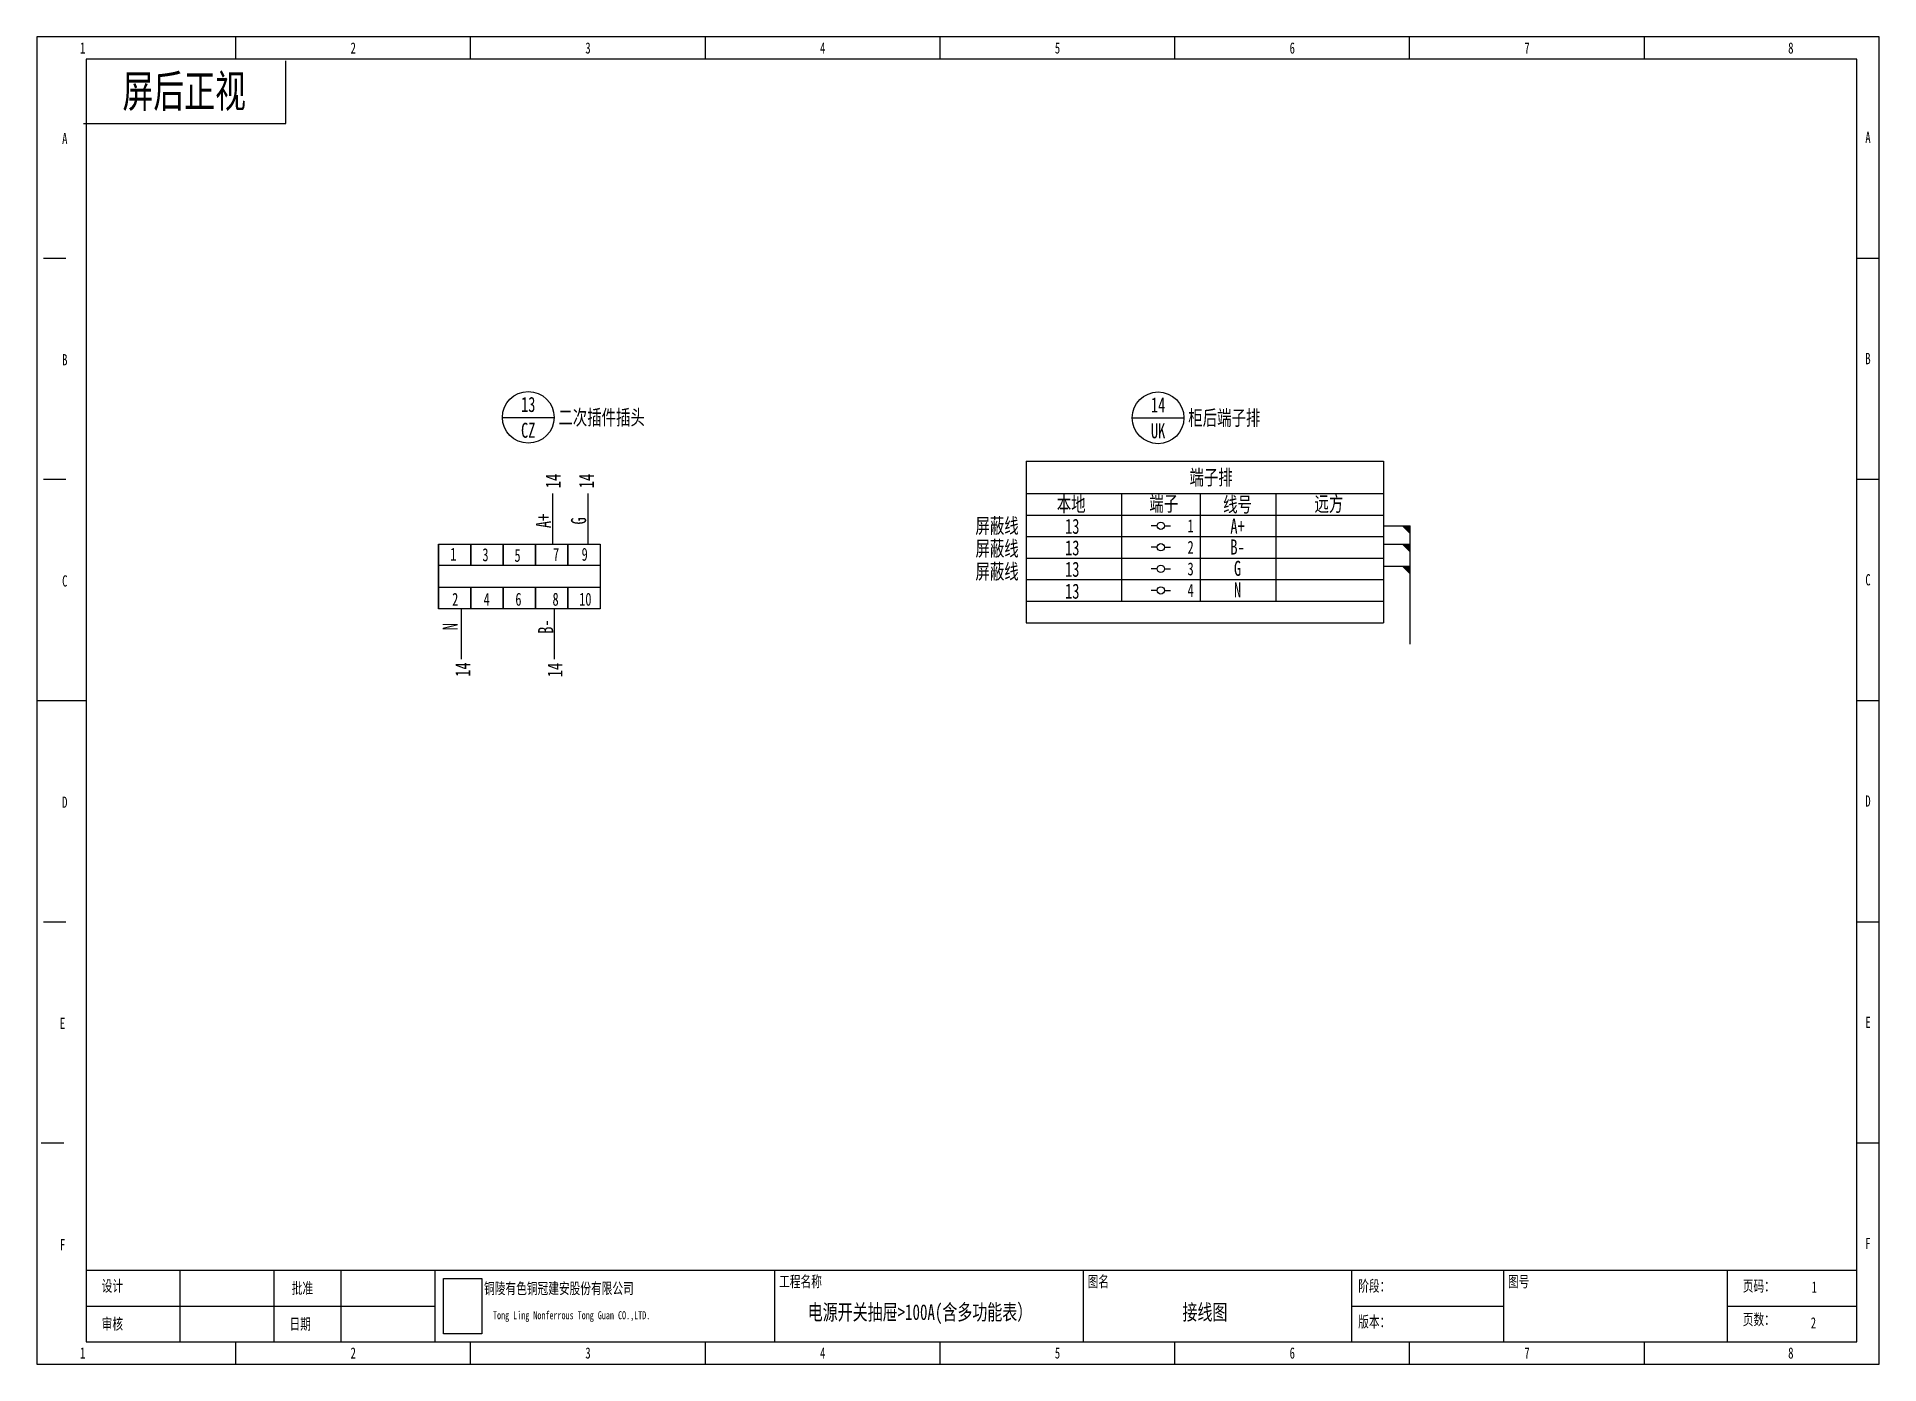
# Model space of a CAD drawing. Header units: millimetres. Extents: x 401220 to 2750366, y -101310 to 943175.
# Drawn here: x 1248799 to 1312994, y 121731 to 168007 of the extents above; entities that cross this region are included whole.
import ezdxf
from ezdxf.enums import TextEntityAlignment as Align

# ---------------------------------------------------------------- set-up
doc = ezdxf.new("R2010")
doc.units = ezdxf.units.MM
doc.styles.add('IDQSTYLE', font='NSimSun.ttf', dxfattribs={"width": 0.7})

msp = doc.modelspace()

# ---------------------------------------------------------------- texts
at = {"style": 'IDQSTYLE', "width": 0.7}
for s, p in [('1', (1250396.4, 167306.1)), ('2', (1259823, 167306.1)), ('3', (1268003.1, 167306.1)), ('4', (1276183.2, 167306.1)), ('5', (1284363.3, 167306.1)), ('6', (1292543.5, 167306.1)), ('7', (1300723.6, 167306.1)), ('8', (1309916.5, 167306.1)), ('A', (1249773.1, 164150.9)), ('A', (1312604.2, 164189.8)), ('B', (1249773.1, 156438.2)), ('B', (1312604.2, 156477.2)), ('C', (1249773.1, 148725.5)), ('C', (1312604.2, 148764.5)), ('D', (1249773.1, 141012.8)), ('D', (1312604.2, 141051.8)), ('E', (1249695.2, 133300.1)), ('E', (1312604.2, 133339.1)), ('F', (1249695.2, 125587.5)), ('F', (1312604.2, 125626.4)), ('1', (1250396.4, 121809)), ('2', (1259823, 121809)), ('3', (1268003.1, 121809)), ('4', (1276183.2, 121809)), ('5', (1284363.3, 121809)), ('6', (1292543.5, 121809)), ('7', (1300723.6, 121809)), ('8', (1309916.5, 121809))]:
    msp.add_text(s, height=390.3, dxfattribs=at).set_placement(p, align=Align.BOTTOM_CENTER)
for s, height, p in [('屏后正视', 1126.38, (1253934.3, 166131)), ('1', 450.6, (1263313, 149970)), ('3', 450.6, (1264430.7, 149948.1)), ('5', 450.6, (1265548.2, 149926.1)), ('7', 450.6, (1266893, 149962.7)), ('9', 450.6, (1267888.1, 149962.7)), ('2', 450.6, (1263377.2, 148396.7)), ('4', 450.6, (1264474.2, 148396.7)), ('6', 450.6, (1265579.8, 148396.7)), ('8', 450.6, (1266874.7, 148396.7)), ('10', 450.55, (1267911.3, 148396.7))]:
    msp.add_text(s, height=height, dxfattribs=at).set_placement(p, align=Align.MIDDLE)
for s, height, p in [('13', 525.65, (1265921.2, 155191.6)), ('14', 525.65, (1287869.2, 155174.3)), ('CZ', 525.65, (1265921.2, 154290.5)), ('UK', 525.65, (1287869.2, 154273.2)), ('端子排', 525.65, (1289714.1, 152649.4)), ('13', 525.65, (1284878.1, 150942.8)), ('1', 450.6, (1289001.5, 150959.9)), ('13', 525.65, (1284878.1, 150191.9)), ('2', 450.6, (1289001.5, 150208.9)), ('13', 525.65, (1284878.1, 149444.9)), ('3', 450.6, (1289001.5, 149458)), ('13', 525.65, (1284878.1, 148681.1)), ('@N421', 0.15, (1289338.7, 149458)), ('4', 450.6, (1289001.5, 148707.1)), ('电源开关抽屉>100A(含多功能表）', 546.432, (1279572.1, 123546.2)), ('接线图', 546.43, (1289501.5, 123546.2))]:
    msp.add_text(s, height=height, dxfattribs=at).set_placement(p, align=Align.MIDDLE_CENTER)
for s, p in [('二次插件插头', (1266972.5, 154741.1)), ('柜后端子排', (1288920.5, 154723.7))]:
    msp.add_text(s, height=525.65, dxfattribs=at).set_placement(p, align=Align.MIDDLE_LEFT)
for s, height, rotation, p in [('14', 525.65, 89.999998, (1267048.1, 152523.8)), ('14', 525.65, 89.999998, (1268210.8, 152523.8)), ('本地', 525.65, 359.999998, (1284841.8, 151456.4)), ('端子', 525.65, 359.999998, (1288066.8, 151471.1)), ('线号', 525.65, 359.999998, (1290637.2, 151441.3)), ('远方', 525.65, 359.999998, (1293821.8, 151461.3)), ('A+', 525.65, 89.999998, (1266712.9, 151130.3)), ('G', 525.6, 89.999998, (1267937.9, 151130.3)), ('屏蔽线', 525.65, 359.999998, (1282258.9, 150699.6)), ('A+', 525.65, 359.999998, (1290637.2, 150683.2)), ('屏蔽线', 525.65, 359.999998, (1282258.9, 149906.2)), ('B-', 525.65, 359.999998, (1290637.2, 149958)), ('屏蔽线', 525.65, 359.999998, (1282258.9, 149105.3)), ('G', 525.6, 359.999998, (1290637.2, 149214)), ('N', 525.6, 359.999998, (1290637.2, 148466.3)), ('N', 525.6, 89.999998, (1263463.5, 147445.7)), ('B-', 525.65, 89.999998, (1266791.6, 147445.7)), ('14', 525.65, 89.999998, (1263900.6, 145949.6)), ('14', 525.65, 89.999998, (1267115.3, 145932.3))]:
    msp.add_text(s, height=height, rotation=rotation, dxfattribs=at).set_placement(p, align=Align.CENTER)
for s, p in [('设计', (1251058.6, 124146.2)), ('批准', (1257680.6, 124068.3)), ('工程名称', (1274664.1, 124302)), ('图名', (1285415.1, 124302)), ('阶段：', (1294841.7, 124146.2)), ('图号', (1300061.4, 124302)), ('页码：', (1308241.5, 124146.2)), ('审核', (1251058.6, 122821.8)), ('日期', (1257602.7, 122821.8)), ('版本：', (1294841.7, 122899.7)), ('页数：', (1308241.5, 122977.6))]:
    msp.add_text(s, height=390.31, dxfattribs=at).set_placement(p, align=Align.BOTTOM_LEFT)
for s, height, p in [('铜陵有色铜冠建安股份有限公司', 390.309, (1264382.2, 124569.1)), ('Tong Ling Nonferrous Tong Guan CO.,LTD.', 281.022, (1264693.8, 123578.2))]:
    msp.add_text(s, height=height, dxfattribs=at).set_placement(p, align=Align.TOP_LEFT)
for s, p in [('1', (1310734.5, 124224.1)), ('2', (1310703.4, 122977.6))]:
    msp.add_text(s, height=390.3, dxfattribs=at).set_placement(p, align=Align.CENTER)

# ---------------------------------------------------------------- linework, layer by layer
at = {"ltscale": 4}
for p, q in [((1255732.9, 167228.2), (1255732.9, 168007.2)), ((1263913, 167228.2), (1263913, 168007.2)), ((1272093.2, 167228.2), (1272093.2, 168007.2)), ((1280273.3, 167228.2), (1280273.3, 168007.2)), ((1288453.4, 167228.2), (1288453.4, 168007.2)), ((1296633.5, 167228.2), (1296633.5, 168007.2)), ((1304813.6, 167228.2), (1304813.6, 168007.2)), ((1249033, 160294.5), (1249812.1, 160294.5)), ((1312214.7, 160294.5), (1312993.8, 160294.5)), ((1249033, 152581.9), (1249812.1, 152581.9)), ((1312214.7, 152581.9), (1312993.8, 152581.9)), ((1287836.7, 150961.2), (1287625.6, 150961.2)), ((1288090.1, 150961.2), (1288301.2, 150961.2)), ((1287836.7, 150210.3), (1287625.6, 150210.3)), ((1288090.1, 150210.3), (1288301.2, 150210.3)), ((1287836.7, 149459.3), (1287625.6, 149459.3)), ((1288090.1, 149459.3), (1288301.2, 149459.3)), ((1287836.7, 148708.4), (1287625.6, 148708.4)), ((1287836.7, 148708.4), (1287625.6, 148708.4)), ((1288090.1, 148708.4), (1288301.2, 148708.4)), ((1288090.1, 148708.4), (1288301.2, 148708.4)), ((1248799.3, 144869.2), (1250513.2, 144869.2)), ((1312214.7, 144869.2), (1312993.8, 144869.2)), ((1249033, 137156.5), (1249812.1, 137156.5)), ((1312214.7, 137156.5), (1312993.8, 137156.5)), ((1248955.1, 129443.8), (1249734.2, 129443.8)), ((1312214.7, 129443.8), (1312993.8, 129443.8)), ((1250513.2, 125003.2), (1312214.7, 125003.2)), ((1253785.3, 125003.2), (1253785.3, 122510.2)), ((1257057.3, 125003.2), (1257057.3, 122510.2)), ((1259394.5, 125003.2), (1259394.5, 122510.2)), ((1262666.5, 125003.2), (1262666.5, 122510.2)), ((1274508.2, 125003.2), (1274508.2, 122510.2)), ((1285259.3, 125003.2), (1285259.3, 122510.2)), ((1294608, 125003.2), (1294608, 122510.2)), ((1299905.6, 125003.2), (1299905.6, 122510.2)), ((1307696.2, 125003.2), (1307696.2, 122510.2)), ((1250513.2, 123756.7), (1262666.5, 123756.7)), ((1294608, 123756.7), (1299905.6, 123756.7)), ((1307696.2, 123756.7), (1312214.7, 123756.7)), ((1255732.9, 121731.1), (1255732.9, 122510.2)), ((1263913, 121731.1), (1263913, 122510.2)), ((1272093.2, 121731.1), (1272093.2, 122510.2)), ((1280273.3, 121731.1), (1280273.3, 122510.2)), ((1288453.4, 121731.1), (1288453.4, 122510.2)), ((1296633.5, 121731.1), (1296633.5, 122510.2)), ((1304813.6, 121731.1), (1304813.6, 122510.2))]:
    msp.add_line(p, q, dxfattribs=at)
for p, q in [((1250419.7, 164985.5), (1257472.8, 164985.5)), ((1265020.1, 154741.1), (1266822.3, 154741.1)), ((1286968.1, 154723.7), (1288770.3, 154723.7)), ((1283276.2, 153212.6), (1283276.2, 152086.2)), ((1283276.2, 153212.6), (1295291, 153212.6)), ((1283706.8, 153212.6), (1295721.5, 153212.6)), ((1295721.5, 153212.6), (1295721.5, 152086.2)), ((1266777.6, 150321.2), (1266777.6, 152080.8)), ((1268006, 150321.2), (1268006, 152080.8)), ((1283276.2, 152086.2), (1295721.5, 152086.2)), ((1283276.2, 152086.2), (1283276.2, 151335.3)), ((1286598.2, 152086.2), (1286598.2, 151335.3)), ((1289338.7, 152086.2), (1289338.7, 151335.3)), ((1291968.1, 152086.2), (1291968.1, 151335.3)), ((1295721.5, 152086.2), (1295721.5, 151335.3)), ((1283276.2, 151335.3), (1283276.2, 150584.4)), ((1283276.2, 151335.3), (1283276.2, 150584.4)), ((1283276.2, 151335.3), (1295291, 151335.3)), ((1283706.8, 151335.3), (1295721.5, 151335.3)), ((1286598.2, 151335.3), (1286598.2, 150584.4)), ((1289338.7, 151335.3), (1289338.7, 150584.4)), ((1291966.9, 151335.3), (1291966.9, 150584.4)), ((1295721.5, 151335.3), (1295721.5, 150584.4)), ((1295721.5, 151335.3), (1295721.5, 150584.4)), ((1295721.5, 150959.9), (1296653.9, 150959.9)), ((1296653.9, 146831.2), (1296653.9, 150959.9)), ((1262794.9, 150321.2), (1263545.8, 150321.2)), ((1262794.9, 149570.3), (1262794.9, 150321.2)), ((1262794.9, 150321.2), (1262794.9, 148068.4)), ((1262794.9, 150321.2), (1263545.8, 150321.2)), ((1262794.9, 149570.3), (1262794.9, 150321.2)), ((1262794.9, 150321.2), (1262794.9, 148068.4)), ((1263545.8, 150321.2), (1264296.7, 150321.2)), ((1263545.8, 150321.2), (1264296.7, 150321.2)), ((1264296.7, 150321.2), (1265047.6, 150321.2)), ((1264296.7, 150321.2), (1265047.6, 150321.2)), ((1265047.6, 150321.2), (1265798.5, 150321.2)), ((1265047.6, 150321.2), (1265798.5, 150321.2)), ((1265798.5, 150321.2), (1266549.5, 150321.2)), ((1265798.5, 150321.2), (1266549.5, 150321.2)), ((1266549.5, 150321.2), (1267300.4, 150321.2)), ((1266549.5, 150321.2), (1267300.4, 150321.2)), ((1267300.4, 150321.2), (1268051.3, 150321.2)), ((1267300.4, 150321.2), (1268051.3, 150321.2)), ((1283276.2, 150584.4), (1283276.2, 149833.5)), ((1283276.2, 150584.4), (1283276.2, 149833.5)), ((1283276.2, 150584.4), (1295291, 150584.4)), ((1283706.8, 150584.4), (1295721.5, 150584.4)), ((1286598.2, 150584.4), (1286598.2, 149833.5)), ((1289338.7, 150584.4), (1289338.7, 149833.5)), ((1291966.9, 150584.4), (1291966.9, 149833.5)), ((1295721.5, 150584.4), (1295721.5, 149833.5)), ((1295721.5, 150584.4), (1295721.5, 149833.5)), ((1295721.5, 150319.8), (1296653.9, 150319.8)), ((1283276.2, 149833.5), (1283276.2, 149082.5)), ((1283276.2, 149833.5), (1283276.2, 149082.5)), ((1283276.2, 149833.5), (1295291, 149833.5)), ((1283706.8, 149833.5), (1295721.5, 149833.5)), ((1286598.2, 149833.5), (1286598.2, 149082.5)), ((1289338.7, 149833.5), (1289338.7, 149082.5)), ((1291966.9, 149833.5), (1291966.9, 149082.5)), ((1295721.5, 149833.5), (1295721.5, 149082.5)), ((1295721.5, 149833.5), (1295721.5, 149082.5)), ((1263545.8, 149570.3), (1262794.9, 149570.3)), ((1263545.8, 149570.3), (1262794.9, 149570.3)), ((1264296.7, 149570.3), (1263545.8, 149570.3)), ((1264296.7, 149570.3), (1263545.8, 149570.3)), ((1265047.6, 149570.3), (1264296.7, 149570.3)), ((1265047.6, 149570.3), (1264296.7, 149570.3)), ((1265798.5, 149570.3), (1265047.6, 149570.3)), ((1265798.5, 149570.3), (1265047.6, 149570.3)), ((1266549.5, 149570.3), (1265798.5, 149570.3)), ((1266549.5, 149570.3), (1265798.5, 149570.3)), ((1267300.4, 149570.3), (1266549.5, 149570.3)), ((1267300.4, 149570.3), (1266549.5, 149570.3)), ((1268051.3, 149570.3), (1267300.4, 149570.3)), ((1268051.3, 149570.3), (1267300.4, 149570.3)), ((1283276.2, 149082.5), (1283276.2, 148331.6)), ((1283276.2, 149082.5), (1283276.2, 148331.6)), ((1283276.2, 149082.5), (1295291, 149082.5)), ((1283706.8, 149082.5), (1295721.5, 149082.5)), ((1286598.2, 149082.5), (1286598.2, 148331.6)), ((1289338.7, 149082.5), (1289338.7, 148331.6)), ((1291966.9, 149082.5), (1291966.9, 148331.6)), ((1295721.5, 149554.5), (1296653.9, 149554.5)), ((1295721.5, 149082.5), (1295721.5, 148331.6)), ((1295721.5, 149082.5), (1295721.5, 148331.6)), ((1262794.9, 148819.4), (1263545.8, 148819.4)), ((1262794.9, 148068.4), (1262794.9, 148819.4)), ((1262794.9, 148819.4), (1263545.8, 148819.4)), ((1262794.9, 148068.4), (1262794.9, 148819.4)), ((1262794.9, 148819.4), (1263545.8, 148819.4)), ((1262794.9, 148068.4), (1262794.9, 148819.4)), ((1262794.9, 148819.4), (1263545.8, 148819.4)), ((1262794.9, 148068.4), (1262794.9, 148819.4)), ((1263545.8, 148819.4), (1264296.7, 148819.4)), ((1263545.8, 148819.4), (1264296.7, 148819.4)), ((1263545.8, 148819.4), (1264296.7, 148819.4)), ((1263545.8, 148819.4), (1264296.7, 148819.4)), ((1264296.7, 148819.4), (1265047.6, 148819.4)), ((1264296.7, 148819.4), (1265047.6, 148819.4)), ((1264296.7, 148819.4), (1265047.6, 148819.4)), ((1264296.7, 148819.4), (1265047.6, 148819.4)), ((1265047.6, 148819.4), (1265798.5, 148819.4)), ((1265047.6, 148819.4), (1265798.5, 148819.4)), ((1265047.6, 148819.4), (1265798.5, 148819.4)), ((1265047.6, 148819.4), (1265798.5, 148819.4)), ((1265798.5, 148819.4), (1266549.5, 148819.4)), ((1265798.5, 148819.4), (1266549.5, 148819.4)), ((1265798.5, 148819.4), (1266549.5, 148819.4)), ((1265798.5, 148819.4), (1266549.5, 148819.4)), ((1266549.5, 148819.4), (1267300.4, 148819.4)), ((1266549.5, 148819.4), (1267300.4, 148819.4)), ((1266549.5, 148819.4), (1267300.4, 148819.4)), ((1266549.5, 148819.4), (1267300.4, 148819.4)), ((1267300.4, 148819.4), (1268051.3, 148819.4)), ((1267300.4, 148819.4), (1268051.3, 148819.4)), ((1267300.4, 148819.4), (1268051.3, 148819.4)), ((1267300.4, 148819.4), (1268051.3, 148819.4)), ((1283276.2, 148331.6), (1283276.2, 147580.7)), ((1283276.2, 148331.6), (1283276.2, 147580.7)), ((1283276.2, 148331.6), (1295291, 148331.6)), ((1283706.8, 148331.6), (1295721.5, 148331.6)), ((1295721.5, 148331.6), (1295721.5, 147580.7)), ((1295721.5, 148331.6), (1295721.5, 147580.7)), ((1263545.8, 148068.4), (1262794.9, 148068.4)), ((1263545.8, 148068.4), (1262794.9, 148068.4)), ((1263545.8, 148068.4), (1262794.9, 148068.4)), ((1263545.8, 148068.4), (1262794.9, 148068.4)), ((1264296.7, 148068.4), (1263545.8, 148068.4)), ((1264296.7, 148068.4), (1263545.8, 148068.4)), ((1264296.7, 148068.4), (1263545.8, 148068.4)), ((1264296.7, 148068.4), (1263545.8, 148068.4)), ((1263595.9, 146308.9), (1263595.9, 148068.4)), ((1265047.6, 148068.4), (1264296.7, 148068.4)), ((1265047.6, 148068.4), (1264296.7, 148068.4)), ((1265047.6, 148068.4), (1264296.7, 148068.4)), ((1265047.6, 148068.4), (1264296.7, 148068.4)), ((1265798.5, 148068.4), (1265047.6, 148068.4)), ((1265798.5, 148068.4), (1265047.6, 148068.4)), ((1265798.5, 148068.4), (1265047.6, 148068.4)), ((1265798.5, 148068.4), (1265047.6, 148068.4)), ((1266549.5, 148068.4), (1265798.5, 148068.4)), ((1266549.5, 148068.4), (1265798.5, 148068.4)), ((1266549.5, 148068.4), (1265798.5, 148068.4)), ((1266549.5, 148068.4), (1265798.5, 148068.4)), ((1266835.7, 146308.9), (1266835.7, 148068.4)), ((1267844.3, 148068.4), (1267093.4, 148068.4)), ((1267844.3, 148068.4), (1267093.4, 148068.4)), ((1267844.3, 148068.4), (1267093.4, 148068.4)), ((1267844.3, 148068.4), (1267093.4, 148068.4)), ((1283276.2, 147580.7), (1295721.5, 147580.7))]:
    msp.add_line(p, q)
for points in [[(1248799.3, 121731.1), (1312993.8, 121731.1), (1312993.8, 168007.2), (1248799.3, 168007.2)], [(1250513.2, 122510.2), (1312214.7, 122510.2), (1312214.7, 167228.2), (1250513.2, 167228.2)]]:
    msp.add_lwpolyline(points, close=True, dxfattribs=at)
msp.add_lwpolyline([(1257472.8, 164985.5), (1257472.8, 167167.9)])
for points in [[(1262794.9, 150321.2), (1263921.2, 150321.2), (1263921.2, 149570.3), (1262794.9, 149570.3)], [(1268426.8, 148068.4), (1262794.9, 148068.4), (1262794.9, 150321.2), (1268426.8, 150321.2)], [(1262794.9, 150321.2), (1263921.2, 150321.2), (1263921.2, 149570.3), (1262794.9, 149570.3)], [(1268426.8, 148068.4), (1262794.9, 148068.4), (1262794.9, 150321.2), (1268426.8, 150321.2)], [(1263921.2, 150321.2), (1265047.6, 150321.2), (1265047.6, 149570.3), (1263921.2, 149570.3)], [(1263921.2, 150321.2), (1265047.6, 150321.2), (1265047.6, 149570.3), (1263921.2, 149570.3)], [(1265047.6, 150321.2), (1266174, 150321.2), (1266174, 149570.3), (1265047.6, 149570.3)], [(1265047.6, 150321.2), (1266174, 150321.2), (1266174, 149570.3), (1265047.6, 149570.3)], [(1266174, 150321.2), (1267300.4, 150321.2), (1267300.4, 149570.3), (1266174, 149570.3)], [(1266174, 150321.2), (1267300.4, 150321.2), (1267300.4, 149570.3), (1266174, 149570.3)], [(1267300.4, 150321.2), (1268426.8, 150321.2), (1268426.8, 149570.3), (1267300.4, 149570.3)], [(1267300.4, 150321.2), (1268426.8, 150321.2), (1268426.8, 149570.3), (1267300.4, 149570.3)], [(1262794.9, 148819.4), (1263921.2, 148819.4), (1263921.2, 148068.4), (1262794.9, 148068.4)], [(1262794.9, 148819.4), (1263921.2, 148819.4), (1263921.2, 148068.4), (1262794.9, 148068.4)], [(1263921.2, 148819.4), (1265047.6, 148819.4), (1265047.6, 148068.4), (1263921.2, 148068.4)], [(1263921.2, 148819.4), (1265047.6, 148819.4), (1265047.6, 148068.4), (1263921.2, 148068.4)], [(1265047.6, 148819.4), (1266174, 148819.4), (1266174, 148068.4), (1265047.6, 148068.4)], [(1265047.6, 148819.4), (1266174, 148819.4), (1266174, 148068.4), (1265047.6, 148068.4)], [(1266174, 148819.4), (1267300.4, 148819.4), (1267300.4, 148068.4), (1266174, 148068.4)], [(1266174, 148819.4), (1267300.4, 148819.4), (1267300.4, 148068.4), (1266174, 148068.4)], [(1267300.4, 148819.4), (1268426.8, 148819.4), (1268426.8, 148068.4), (1267300.4, 148068.4)], [(1267300.4, 148819.4), (1268426.8, 148819.4), (1268426.8, 148068.4), (1267300.4, 148068.4)], [(1262971.4, 124720), (1264300.9, 124720), (1264300.9, 122792.7), (1262971.4, 122792.7)]]:
    msp.add_lwpolyline(points, close=True)
for centre in [(1265921.2, 154741.1), (1287869.2, 154723.7)]:
    msp.add_circle(centre, 901.1)
for centre in [(1287963.4, 150961.2), (1287963.4, 150210.3), (1287963.4, 149459.3), (1287963.4, 148708.4), (1287963.4, 148708.4)]:
    msp.add_circle(centre, 126.7, dxfattribs=at)
for points in [[(1296653.9, 150959.9), (1296653.9, 150659.5), (1296353.6, 150959.9)], [(1296653.9, 150319.8), (1296653.9, 150019.4), (1296353.6, 150319.8)], [(1296653.9, 149554.5), (1296653.9, 149254.2), (1296353.6, 149554.5)]]:
    msp.add_solid(points)

msp.set_redraw_order([(e.dxf.handle, doc.entitydb.next_handle()) for e in msp.query("TEXT MTEXT ATTDEF DIMENSION ARC_DIMENSION")])  # texts and dimensions are drawn at this point

doc.saveas('drawing.dxf')
